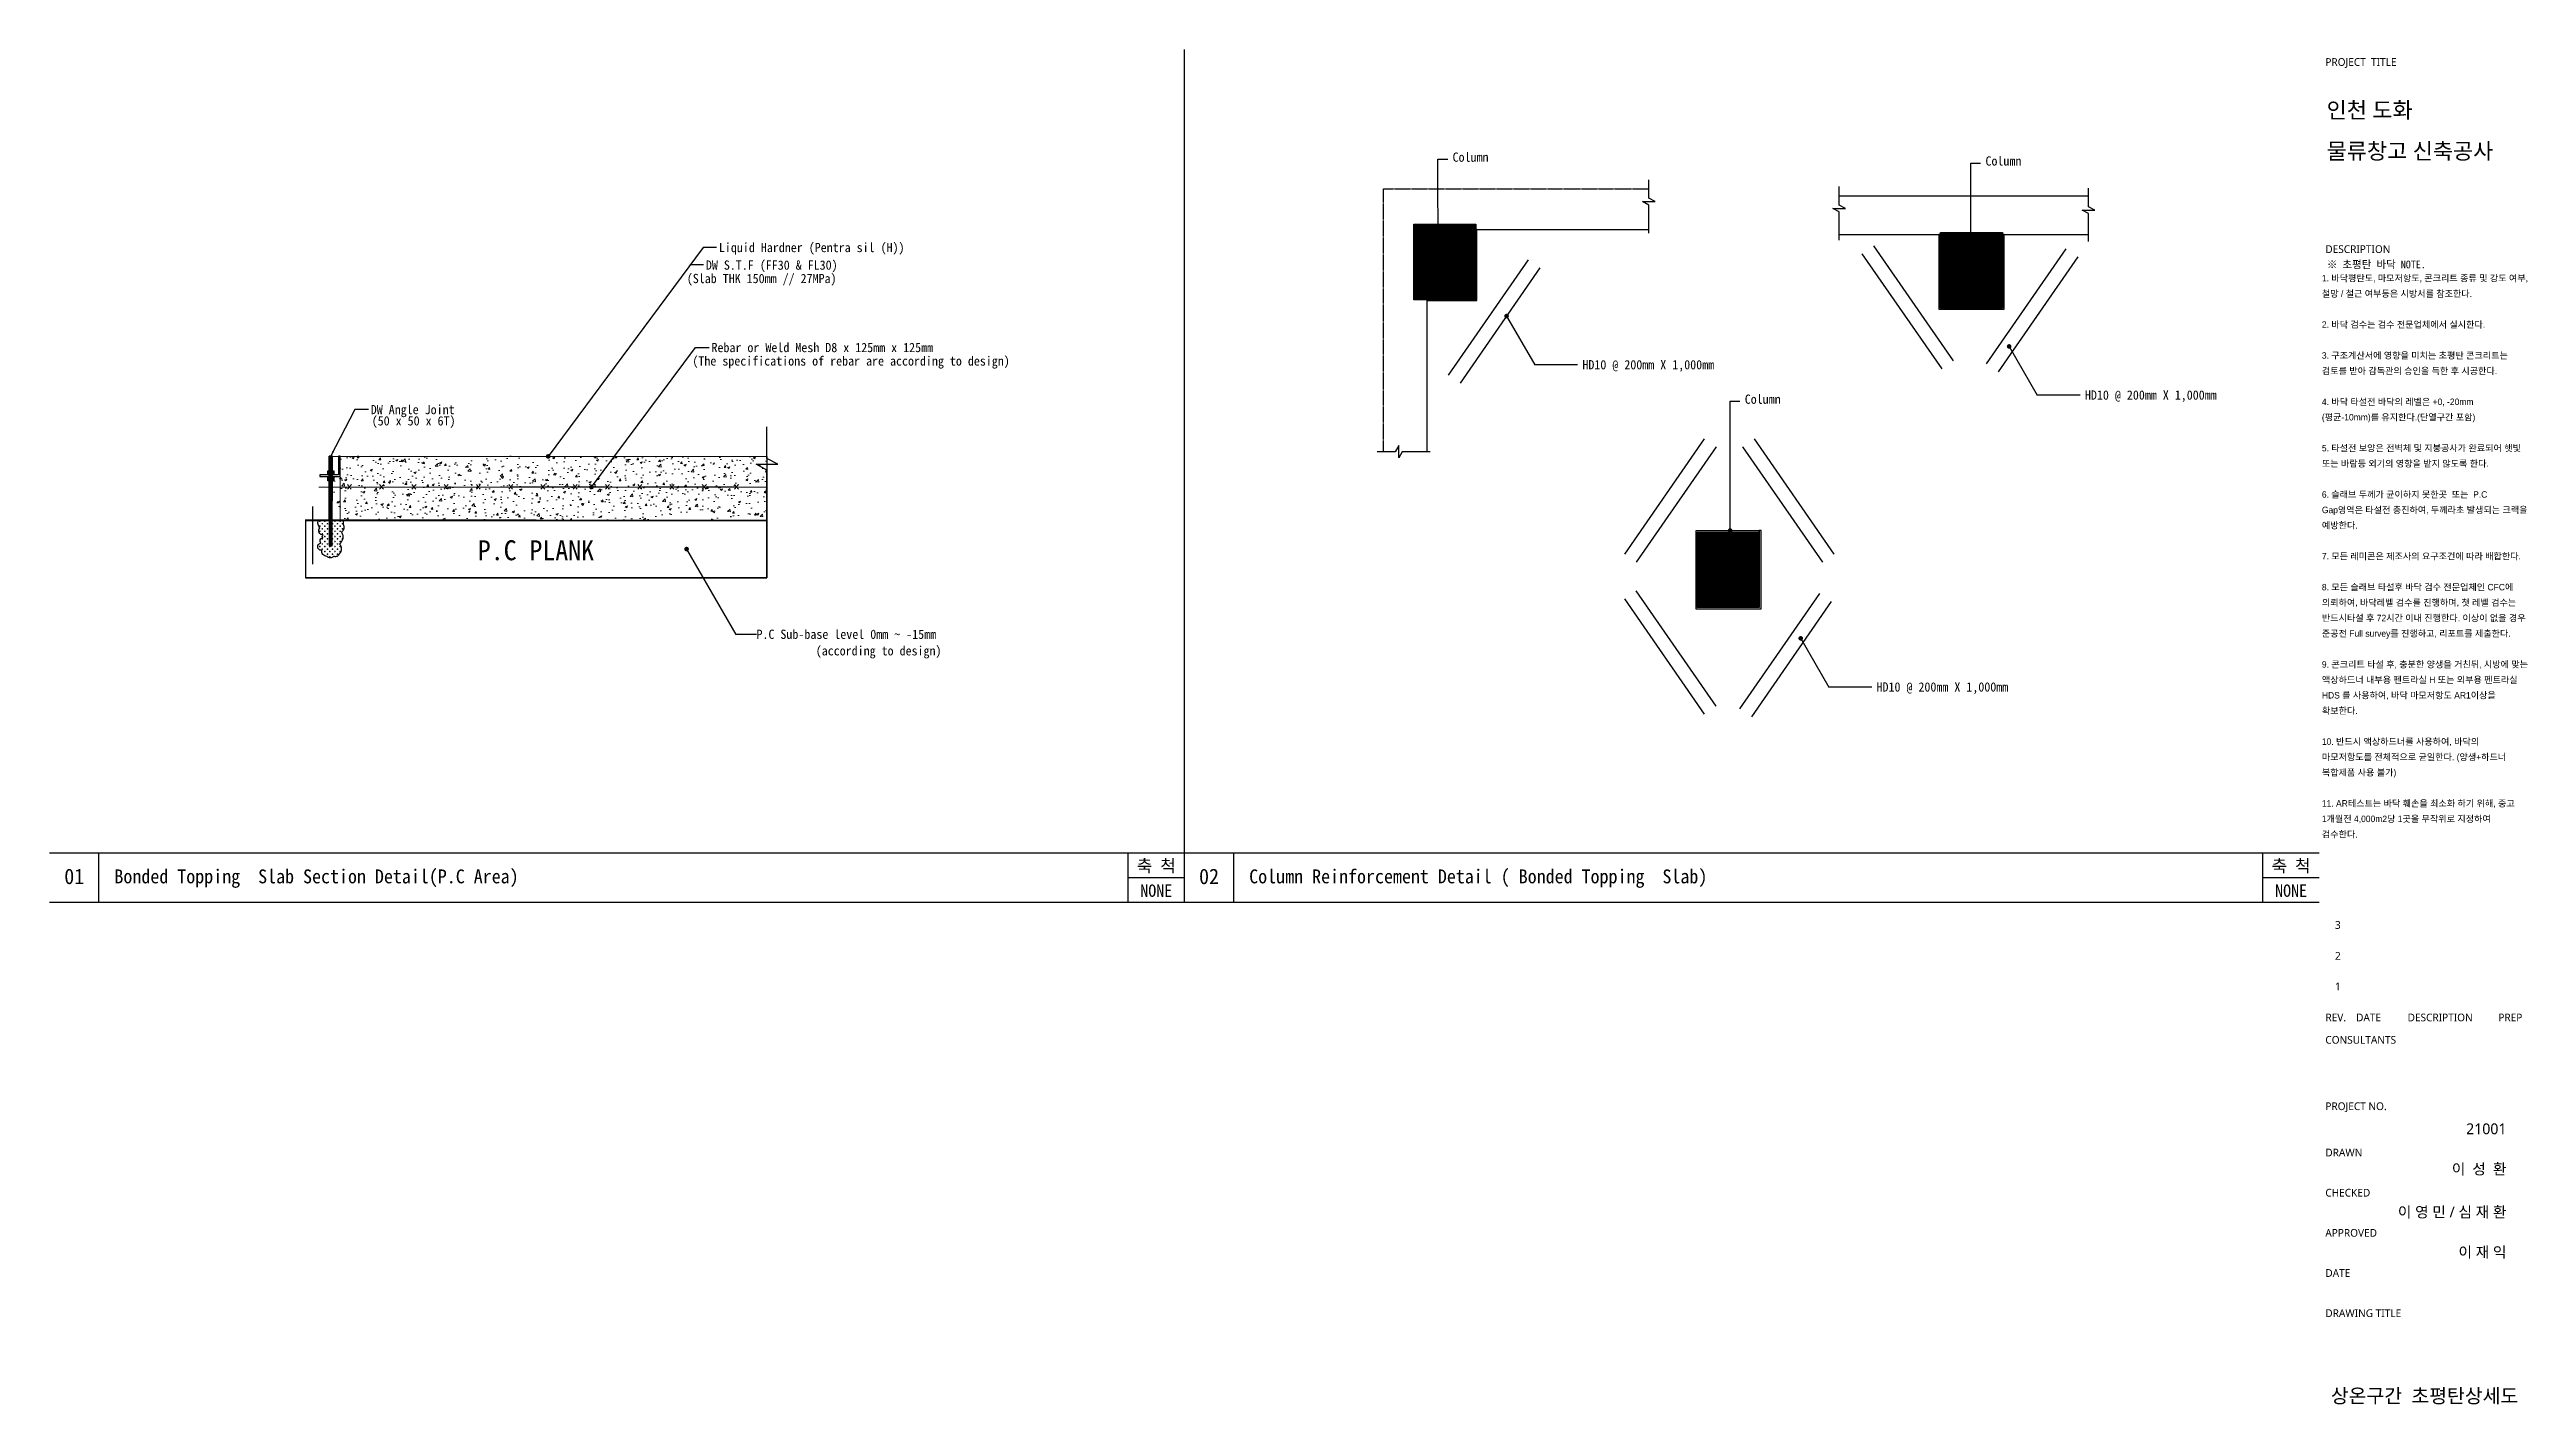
# Model space of a CAD drawing. Header units: millimetres. Extents: x 1364877 to 2662909, y 234189 to 1399913.
# Drawn here: x 1841976 to 2242909, y 884954 to 1104289 of the extents above; entities that cross this region are included whole.
import ezdxf
from ezdxf.enums import TextEntityAlignment as Align

# ---------------------------------------------------------------- set-up
doc = ezdxf.new("R2010")
doc.units = ezdxf.units.MM
doc.header["$LTSCALE"] = 5
doc.header["$MEASUREMENT"] = 0
for name, pattern in [('DASHED.5x.5', [1, 0.5, -0.5]), ('FORM$0$PHANTOM2', [31.750000000000004, 15.875, -3.175, 3.175, -3.175, 3.175, -3.175]), ('HID', [2, 1.1, -0.9])]:
    doc.linetypes.add(name, pattern=pattern)
for name, color, linetype, lineweight in [('A-BORD-TEXT', 3, 'CONTINUOUS', 25), ('A-CONC-LIN2', 7, 'CONTINUOUS', 25), ('A-CUTL', 7, 'CONTINUOUS', 25), ('A-MKXS-LEAD', 7, 'CONTINUOUS', 25), ('A-MKXS-TEXT1', 3, 'CONTINUOUS', 25), ('A-MKXX-NAME', 3, 'CONTINUOUS', 25), ('A-SECT-MESH', 8, 'HID', 18), ('A-XXXX-HATC', 8, 'CONTINUOUS', 18), ('A-XXXX-TABL', 7, 'CONTINUOUS', 25), ('A-XXXX-TXT2', 3, 'CONTINUOUS', 25), ('FC Ground Beam', 52, 'DASHED.5x.5', 0), ('FORM(미추홀)$0$A-BORD-TEXT', 3, 'CONTINUOUS', 25), ('문자 참고', 3, 'CONTINUOUS', 13)]:
    doc.layers.add(name, color=color, linetype=linetype, lineweight=lineweight)
doc.layers.add('CA-ANNO-TEXT', color=3, linetype='CONTINUOUS')
doc.layers.add('DW-ETC', color=7, linetype='CONTINUOUS')
doc.styles.add('FORM(미추홀)$0$맑은고딕', font='malgun.ttf')
doc.styles.add('돋움', font='')
doc.styles.add('돋움_14', font='', dxfattribs={"height": 2.5})
doc.styles.add('돋움체', font='')
doc.styles.add('맑은고딕', font='')
doc.styles.get('돋움').set_extended_font_data('DotumChe')
doc.styles.get('돋움_14').set_extended_font_data('Dotum')
doc.styles.get('돋움체').set_extended_font_data('DotumChe')
doc.styles.get('맑은고딕').set_extended_font_data('DotumChe')

msp = doc.modelspace()

# ---------------------------------------------------------------- texts
at = {"layer": 'A-BORD-TEXT', "style": '맑은고딕'}
msp.add_text('이 성 환', height=1750, dxfattribs=at).set_placement((2239668.958520378, 922200.3564676913), align=Align.RIGHT)
msp.add_text('상온구간 초평탄상세도', height=2300, dxfattribs=at).set_placement((2226413.708037558, 886351.7013118309), align=Align.MIDDLE_CENTER)
at = {"layer": 'A-MKXS-TEXT1', "style": '돋움체'}
for s, p in [('Bonded Topping  Slab Section Detail(P.C Area)', (1852476.226248718, 970439.8856155616)), ('Column Reinforcement Detail ( Bonded Topping  Slab)', (2036163.726264924, 970439.8856155616))]:
    msp.add_text(s, height=2250.000000000004, dxfattribs=at).set_placement(p, align=Align.MIDDLE_LEFT)
for s, p in [('축 척', (2021121.76683888, 971150.1743271914)), ('축 척', (2204809.266855084, 971150.1743271914)), ('NONE', (2021121.76683888, 967129.0067233113)), ('NONE', (2204809.266855084, 967129.0067233113))]:
    msp.add_text(s, height=2000, dxfattribs=at).set_placement(p, align=Align.CENTER)
at = {"layer": 'A-MKXX-NAME', "style": '맑은고딕'}
msp.add_text('※ 초평탄 바닥 NOTE.', height=1250, dxfattribs=at).set_placement((2210601.208368917, 1068873.950903414))
at = {"layer": 'A-XXXX-TXT2'}
for s, height, style, p in [('Column', 1499.999999996855, '돋움', (2069085.317344416, 1086121.280604871)), ('Column', 1499.999999996855, '돋움', (2155342.087713359, 1085504.783982141)), ('Liquid Hardner (Pentra sil (H))', 1499.999999996855, '돋움', (1950324.593085166, 1071491.473415495, 1.893316833769678e-09)), ('(Slab THK 150mm // 27MPa) ', 1499.999999996855, '돋움', (1945124.438191339, 1066473.812991077, 1.893316833769678e-09)), ('DW S.T.F (FF30 & FL30)', 1499.999999996855, '돋움', (1948217.197407471, 1068647.495174747, 1.893316833769678e-09)), ('(The specifications of rebar are according to design) ', 1499.999999996855, '돋움', (1946030.635005304, 1053129.090707263, 1.893316833769678e-09)), ('Rebar or Weld Mesh D8 x 125mm x 125mm', 1499.999999996855, '돋움', (1949123.394221435, 1055302.772890933, 1.893316833769678e-09)), ('HD10 @ 200mm X 1,000mm', 1499.999999996855, '돋움', (2090094.97501599, 1052519.504856954)), ('DW Angle Joint', 1499.999999996855, '돋움', (1893971.161122103, 1045256.926079804, 1.893316833769678e-09)), ('Column', 1499.999999996855, '돋움', (2116377.21229226, 1046940.004050126)), ('HD10 @ 200mm X 1,000mm', 1499.999999996855, '돋움', (2171442.313717457, 1047610.561837801)), ('(50 x 50 x 6T)', 1499.999999996855, '돋움', (1894124.497241518, 1043432.093298171, 1.893316833769678e-09)), ('P.C PLANK', 3233.885299032155, '맑은고딕', (1911302.268246965, 1021613.881438447, 1.893316833769678e-09)), ('P.C Sub-base level 0mm ~ -15mm', 1499.999999996855, '돋움', (1956406.641410996, 1008884.30211106, 1.893316833769678e-09)), ('(according to design)', 1499.999999996855, '돋움', (1965997.430154561, 1006212.318375535, 1.893316833769678e-09)), ('HD10 @ 200mm X 1,000mm', 1499.999999996855, '돋움', (2137704.145476201, 1000354.471714825))]:
    msp.add_text(s, height=height, dxfattribs=dict(at, style=style)).set_placement(p)
at = {"layer": 'CA-ANNO-TEXT', "style": '돋움체'}
for s, p in [('01', (1845976.226248718, 970439.8856155616)), ('02', (2029663.726264924, 970439.8856155616))]:
    msp.add_text(s, height=2500.000000000005, dxfattribs=at).set_placement(p, align=Align.MIDDLE_CENTER)
at = {"layer": 'FORM(미추홀)$0$A-BORD-TEXT', "style": 'FORM(미추홀)$0$맑은고딕'}
for s, height, p in [('PROJECT  TITLE', 1250, (2210348.855145881, 1101643.918825377)), ('인천 도화', 2600, (2210561.695280159, 1093193.375516746)), ('물류창고 신축공사', 2600, (2210561.695280159, 1086558.245633327)), ('DESCRIPTION', 1250, (2210351.208368922, 1071351.701311831)), ('REV.', 1250, (2210372.75240072, 946973.6549556893)), ('DATE', 1250, (2215334.768649796, 946973.6549556893)), ('DESCRIPTION', 1250, (2223670.460014278, 946973.6549556893)), ('PREP', 1250, (2238353.312809626, 946973.6549556893)), ('CONSULTANTS', 1250, (2210351.208368922, 943351.7013118309)), ('PROJECT NO.', 1250, (2210351.208368922, 932607.0352188018)), ('DRAWN', 1250, (2210351.208368922, 925107.0352188018)), ('CHECKED', 1250, (2210351.208368922, 918607.0352188018)), ('APPROVED', 1250, (2210351.208368922, 912107.0352188018)), ('DATE', 1250, (2210351.208368922, 905607.0352188018)), ('DRAWING TITLE', 1250, (2210351.208368922, 899107.0352188018))]:
    msp.add_text(s, height=height, dxfattribs=at).set_placement(p)
for s, p in [('3', (2212377.50879922, 962576.7374847257)), ('2', (2212377.50879922, 957576.7374847257)), ('1', (2212377.50879922, 952626.487250038))]:
    msp.add_text(s, height=1250, dxfattribs=at).set_placement(p, align=Align.MIDDLE)
for s, p in [('21001', (2239668.958839634, 928700.3564676908)), ('이 영 민 / 심 재 환', (2239668.958839634, 915237.360270292)), ('이 재 익', (2239668.958839634, 908737.360270292))]:
    msp.add_text(s, height=1750, dxfattribs=at).set_placement(p, align=Align.RIGHT)
at = {"layer": '문자 참고', "insert": (2209794.67383688, 1067795.686442474), "char_height": 1050, "width": 33375.1512144493, "attachment_point": 1, "line_spacing_factor": 1.428571428571428, "style": '돋움_14'}
msp.add_mtext('1. 바닥평탄도, 마모저항도, 콘크리트 종류 및 강도 여부, 철망 / 철근 여부등은 시방서를 참조한다.\\P\\P2. 바닥 검수는 검수 전문업체에서 실시한다.\\P\\P3. 구조계산서에 영향을 미치는 초평탄 콘크리트는 검토를 받아 감독관의 승인을 득한 후 시공한다.\\P\\P4. 바닥 타설전 바닥의 레벨은 +0, -20mm (평균-10mm)를 유지한다.(단열구간 포함)\\P\\P5. 타설전 보양은 전벽체 및 지붕공사가 완료되어 햇빛 또는 바람등 외기의 영향을 받지 않도록 한다.\\P\\P6. 슬래브 두께가 균이하지 못한곳  또는  P.C Gap영역은 타설전 충진하여, 두께라초 발생되는 크랙을 예방한다.\\P\\P7. 모든 레미콘은 제조사의 요구조건에 따라 배합한다.\\P\\P8. 모든 슬래브 타설후 바닥 검수 전문업체인 CFC에 의뢰하여, 바닥레벨 검수를 진행하며, 첫 레벨 검수는 반드시타설 후 72시간 이내 진행한다. 이상이 없을 경우 준공전 Full survey를 진행하고, 리포트를 제출한다.\\P\\P9. 콘크리트 타설 후, 충분한 양생을 거친뒤, 시방에 맞는 액상하드너 내부용 펜트라실 H 또는 외부용 펜트라실 HDS 를 사용하여, 바닥 마모저항도 AR1이상을 확보한다.\\P\\P10. 반드시 액상하드너를 사용하여, 바닥의 마모저항도를 전체적으로 균일한다. (양생+하드너 복합제품 사용 불가)\\P\\P11. AR테스트는 바닥 훼손을 최소화 하기 위해, 중고 1개월전 4,000m2당 1곳을 무작위로 지정하여 검수한다.', dxfattribs=at)

# ---------------------------------------------------------------- hatches: boundary and pattern name
at = {"layer": 'A-XXXX-HATC', "true_color": 0x939598}
h = msp.add_hatch(dxfattribs=at)
h.set_pattern_fill('ANSI31', color=252, scale=37.79700348224709)
h.set_pattern_definition([(44.99999999999999, (1461714.363510808, 1224968.013128294), (-84.85669296988037, 84.85669296988037), [])])
h.paths.add_polyline_path([(2064894.126492955, 1063794.889622783), (2062794.124939582, 1063794.889622783), (2062794.124939582, 1076028.306021153), (2072831.497224227, 1076028.306021153), (2072831.497224227, 1063794.889622783)])
h = msp.add_hatch(dxfattribs=at)
h.set_pattern_fill('ANSI31', color=252, scale=37.79700348224709)
h.set_pattern_definition([(44.99999999999999, (1549408.903768571, 1223532.532839899), (-84.85669296988037, 84.85669296988037), [])])
h.paths.add_polyline_path([(2150136.729945944, 1062440.556781051), (2148036.728392571, 1062440.556781051), (2148036.728392571, 1074673.973179398), (2158074.100677215, 1074673.973179398), (2158074.100677215, 1062440.556781051)])
at = {"layer": 'A-XXXX-HATC'}
h = msp.add_hatch(dxfattribs=at)
h.set_pattern_fill('ANSI31', color=256, scale=32.33885299032154)
h.set_pattern_definition([(44.99999999999999, (891241.3265980035, 1220563.114194548), (-72.60279562867262, 72.60279562867262), [])])
h.paths.add_polyline_path([(1887265.555339828, 1038469.661192871), (1887265.171141796, 1023961.45732294), (1887735.250401968, 1023961.45732294), (1887752.618850762, 1038469.661192871)])
h = msp.add_hatch(dxfattribs=at)
h.set_pattern_fill('AR-CONC', color=256, scale=19.40331179419293)
h.set_pattern_definition([(49.99999999999999, (891241.3265980035, 1220563.114194548), (3534.985936651299, -309.2710464256481), [369.6330896793752, -4065.963986473127]), (355, (891241.3265980035, 1220563.114194548), (-683.8390946028193, 3707.135538587863), [295.7064717435002, -3252.782524011154]), (100.4514446999999, (891535.9078134838, 1220537.341677752), (2851.146832721668, 3397.864341050446), [314.1397886971262, -3455.540543477873]), (46.1842, (891241.3265980035, 1221548.802433693), (5259.831151300771, -815.7603974324111), [554.4496345190573, -6098.945979709612]), (96.63555760999992, (891679.6454711007, 1221480.82293081), (4606.426434231687, 4800.886241598417), [471.2098759146099, -5183.315496459825]), (351.1841511700001, (891241.3265980035, 1221548.802433693), (4606.426434493128, 4800.886241361913), [443.5590686641929, -4879.151582127928]), (21, (891734.1707175756, 1221302.380373907), (2941.82130628174, -1984.283526118993), [369.6330896793752, -4065.963986473128]), (326.0000000000001, (891734.1707175756, 1221302.380373907), (1199.164025542946, 3573.856535409604), [295.7064717435001, -3252.771189178502]), (71.45144499999999, (891979.3224929813, 1221137.023412401), (4140.985325265136, 1589.573027736826), [314.1397886971273, -3455.534586661162]), (37.49999999999998, (891241.3265980035, 1220563.114194548), (59.9291318797908, 1640.647783025893), [0, -3213.343659612703, 0, -3302.055601135753, 0, -3265.092292167815]), (7.499999999999998, (891241.3265980035, 1220563.114194548), (1296.522745670206, 1943.834928917445), [0, -1882.664536766951, 0, -3139.417041676827, 0, -1244.431401920563]), (327.5, (890142.2842113636, 1220563.114194548), (2630.906594382994, -111.1566058789525), [0, -1232.110298931251, 0, -3844.184132665504, 0, -5100.936637575379]), (317.5, (889649.4400917897, 1220563.114194548), (2874.196692251468, 493.3581333520114), [0, -1601.743388610626, 0, -2552.932539385552, 0, -3622.404278857877])])
h.paths.add_polyline_path([(1887265.387702612, 1028074.540649325), (1887265.555339828, 1038469.661192871), (1958104.402579565, 1038393.723769048), (1958104.402579565, 1028074.642382882)])
h = msp.add_hatch(color=256, dxfattribs=at)
h.dxf.hatch_style = 1
h.paths.add_polyline_path([(1887006.462012397, 1034477.901427335), (1887006.462012397, 1035150.146525673), (1888008.506602856, 1035150.146525673), (1888008.506602856, 1034477.901427335)])
h.paths.add_polyline_path([(1887006.462012397, 1035442.38463221), (1887006.462012397, 1036114.629730548), (1888008.506602856, 1036114.629730548), (1888008.506602856, 1035442.38463221)])
at = {"layer": 'A-XXXX-HATC', "true_color": 0xc7c8ca}
h = msp.add_hatch(dxfattribs=at)
h.set_pattern_fill('CROSS', color=9, scale=64.67770598064308)
h.set_pattern_definition([(0, (727021.2783414694, 1220563.114194548), (410.7034329770836, 410.7034329770835), [205.3517164885418, -616.0551494656254]), (90, (727123.9541997137, 1220460.438336304), (-410.7034329770836, 410.7034329770835), [205.3517164885418, -616.0551494656253])])
edge = h.paths.add_edge_path()
edge.add_line((1889481.66916471, 1028074.543832165), (1889481.66916471, 1027451.642594413))
edge.add_arc((1888612.825911447, 1026939.777783002), 1008.411713489152, -50.65520475658559, 30.50377073245022, ccw=False)
edge.add_arc((1887906.033333805, 1025401.216053218), 1545.20512183085, -48.69428943633039, 29.407014295677698, ccw=False)
edge.add_arc((1888065.883960528, 1023487.648856623), 1143.023452375816, -45.30975797009211, 41.19428151866498, ccw=False)
edge.add_arc((1888242.507846745, 1022832.015883947), 646.5762037537813, 245.19957228204072, 345.9503611125955, ccw=False)
edge.add_arc((1887427.697343581, 1022707.6825797), 713.7990307605854, 220.3983799548537, 319.6016200451463, ccw=False)
edge.add_arc((1886867.798705301, 1023087.26847287), 842.3556064344995, 169.9005265221081, 271.10878817012707, ccw=False)
edge.add_arc((1885947.114021227, 1023793.566518287), 566.0099432677076, 94.67883500395948, 279.29099229905637, ccw=False)
edge.add_arc((1886296.412268498, 1024731.210089862), 543.9778360443762, 90.44653663725347, 223.3651359590541, ccw=False)
edge.add_arc((1886329.866918995, 1025492.469663901), 220.5433734276151, 99.84100935775638, 260.15899064224357, ccw=False)
edge.add_arc((1886254.755266636, 1026409.352868842), 700.584876711828, 137.7100568450201, 273.0615667544278, ccw=False)
edge.add_arc((1886531.419700088, 1027683.859923792), 1129.983560897742, 166.1069406391549, 225.2930733416773, ccw=False)
edge.add_line((1885434.493158568, 1027955.180786252), (1885434.493158568, 1028057.794367572))
edge.add_line((1885434.493158568, 1028057.794367572), (1889481.66916471, 1028074.543832165))
at = {"layer": 'A-XXXX-HATC', "true_color": 0x939598}
h = msp.add_hatch(dxfattribs=at)
h.set_pattern_fill('ANSI31', color=252, scale=37.79700348224709)
h.set_pattern_definition([(44.99999999999999, (1510059.742738741, 1175054.904453062), (-84.85669296988037, 84.85669296988037), [])])
h.paths.add_polyline_path([(2110787.568916113, 1013962.928394238), (2108687.567362742, 1013962.928394238), (2108687.567362742, 1026196.344792583), (2118724.939647385, 1026196.344792583), (2118724.939647385, 1013962.928394238)])

# ---------------------------------------------------------------- linework, layer by layer
at = {"layer": 'A-CONC-LIN2'}
for p, q in [((1883423.693047318, 1028074.642382882, 1.893316833769678e-09), (1958104.402579565, 1028074.642382882, 1.893316833769678e-09)), ((1884534.205152293, 1030294.747802531, 1.893316833769678e-09), (1884534.205152293, 1020962.253046346, 1.893316833769678e-09)), ((1958104.402579565, 1018742.147626697, 1.893316833769678e-09), (1883423.693047318, 1018742.147626697, 1.893316833769678e-09))]:
    msp.add_line(p, q, dxfattribs=at)
for points in [[(2131676.187854121, 1080594.683560818), (2172031.620855982, 1080594.683560818)], [(2131676.187854121, 1074349.628210834), (2148036.728392571, 1074349.628210834)], [(2148305.580081447, 1052586.094810161), (2135386.908411222, 1071224.999613872)], [(2150169.470561825, 1053877.961977163), (2137250.798891599, 1072516.866780899)], [(2147788.343455767, 1074349.628210834), (2147788.343455767, 1062245.817624436), (2158359.322482487, 1062245.817624436), (2158359.322482487, 1074349.628210834), (2158074.100677215, 1074349.628210834), (2158074.100677215, 1062440.556781051), (2148036.728392571, 1062440.556781051), (2148036.728392571, 1074349.628210834), (2147788.343455767, 1074349.628210834)], [(2155507.883049272, 1053390.326157339), (2168426.55471951, 1072029.230961051)], [(2170290.445199875, 1070737.363794048), (2157371.77352965, 1052098.458990314)], [(2158074.100677215, 1074349.628210834), (2172031.620855982, 1074349.628210834)], [(2096945.645976688, 1022618.795304183), (2109864.317646914, 1041257.700107917)], [(2111728.208127292, 1039965.83294089), (2098809.536457054, 1021326.928137156)], [(2128987.656803798, 1021328.680618451), (2116068.985133573, 1039967.585422185)], [(2130851.547284177, 1022620.547785476), (2117932.87561395, 1041259.452589211)], [(2108439.182425938, 1026381.873572382), (2108439.182425938, 1013768.189237623), (2119010.161452668, 1013768.189237623), (2119010.161452668, 1026446.269395576), (2118724.939647385, 1026446.269395576), (2118724.939647385, 1013962.928394238), (2108687.567362742, 1013962.928394238), (2108687.567362742, 1026196.344792583), (2118724.939647385, 1026196.344792583), (2118724.939647385, 1026446.269395576), (2108439.182425938, 1026381.873572382)], [(2109879.718397031, 996714.0653987392), (2096961.046726804, 1015352.970202451)], [(2111743.608877408, 998005.9325657659), (2098824.937207172, 1016644.837369476)], [(2115598.370525263, 997576.7996027418), (2128517.0421955, 1016215.704406452)], [(2130380.932675866, 1014923.837239427), (2117462.261005641, 996284.9324357151)]]:
    msp.add_lwpolyline(points, dxfattribs=at)
for points, elevation in [([(1888725.885686792, 1038471.23525576), (1888725.885686792, 1035442.38463221), (1885747.693737295, 1035442.38463221), (1885747.693737295, 1035150.146525673), (1889018.12379335, 1035150.146525673), (1889018.12379335, 1038471.23525576)], -3.786633667539356e-09), ([(1887265.387702612, 1028074.540649325), (1887265.555339828, 1038469.661192871), (1958104.402579565, 1038393.723769048), (1958104.402579565, 1028074.642382882)], 1.893316833769678e-09), ([(1883423.694741842, 1028138.631711855), (1883423.694741842, 1018742.147626697), (1958104.402579565, 1018742.147626697), (1958104.402579565, 1028074.642382882)], -3.786633667539356e-09)]:
    msp.add_lwpolyline(points, close=True, dxfattribs=dict(at, elevation=elevation))
at = {"layer": 'A-CUTL'}
for points in [[(2100839.076804573, 1074567.035615223), (2100839.076804573, 1079117.378796125), (2099819.087022057, 1079669.631085327), (2101859.066587087, 1079669.631085327), (2100839.076804573, 1080213.47223258), (2100839.076804573, 1083215.853093926)], [(2131676.187854121, 1073447.056512799), (2131676.187854121, 1077997.3996937), (2130656.198071617, 1078549.651982903), (2132696.177636635, 1078549.651982903), (2131676.187854121, 1079093.493130133), (2131676.187854121, 1082095.873991501)], [(2172031.620855982, 1073199.805409986), (2172031.620855982, 1077750.148590888), (2171011.631073467, 1078302.40088009), (2173051.610638498, 1078302.40088009), (2172031.620855982, 1078846.242027344), (2172031.620855982, 1081848.622888689)], [(2065461.081545189, 1039189.04035584), (2060902.327222328, 1039189.04035584), (2060358.486075086, 1038169.050573325), (2060358.486075086, 1040209.030138355), (2059806.233785884, 1039189.04035584), (2056891.522692112, 1039189.04035584)]]:
    msp.add_lwpolyline(points, dxfattribs=at)
at = {"layer": 'A-CUTL', "elevation": 1.893316833769678e-09}
msp.add_lwpolyline([(1958104.402579565, 1018742.147626697), (1958104.402579565, 1036205.08732719), (1956359.010268563, 1037150.093753557), (1959849.794890564, 1037150.093753557), (1958104.402579565, 1038080.707150959), (1958104.402579565, 1043218.339468379)], dxfattribs=at)
at = {"layer": 'A-MKXS-LEAD'}
for p, q in [((2066716.375104178, 1086533.719382584), (2068297.939350195, 1086533.719382584)), ((2066724.116374192, 1070659.794170627), (2066716.375104178, 1086533.719382584)), ((2152973.145473121, 1085917.222759854), (2154554.709719138, 1085917.222759854)), ((2152980.886743135, 1070043.297547897), (2152973.145473121, 1085917.222759854)), ((1949957.334934096, 1072254.901294086, 1.893316833769678e-09), (1947750.983957297, 1072254.901294165, 1.893316833769678e-09)), ((1947849.939256401, 1069410.923053337, 1.893316833769678e-09), (1945643.588279602, 1069410.923053416, 1.893316833769678e-09)), ((2077823.042040824, 1061138.060432069), (2082377.802036163, 1053236.737223014)), ((2159170.380742291, 1056229.117412916), (2163725.14073763, 1048327.794203862)), ((2089325.931825348, 1053236.737223014), (2082377.802036163, 1053236.737223014)), ((2114008.270052022, 1047352.442827838), (2115589.83429804, 1047352.442827838)), ((2114008.270052022, 1026416.739841769), (2114008.270052022, 1047352.442827838)), ((2170673.270526815, 1048327.794203862), (2163725.14073763, 1048327.794203862)), ((1893603.902971033, 1046020.353958394, 1.893316833769678e-09), (1891397.551994234, 1046020.353958474, 1.893316833769678e-09)), ((1945093.445083066, 1023420.321473919, 1.893316833769678e-09), (1953052.614097626, 1009613.234618672, 1.893316833769678e-09)), ((1956387.540601029, 1009613.234618672, 1.893316833769678e-09), (1953052.614097626, 1009613.234618672, 1.893316833769678e-09)), ((2125432.212501035, 1008973.02728994), (2129986.972496375, 1001071.704080885)), ((2136935.102285559, 1001071.704080885), (2129986.972496375, 1001071.704080885))]:
    msp.add_line(p, q, dxfattribs=at)
for points, elevation in [([(1947750.983957297, 1072254.901294165), (1922684.978959706, 1038427.759315008)], 1.893316833769678e-09), ([(1929695.703083906, 1033457.91205602), (1946549.785093566, 1056066.200769602), (1948756.136070365, 1056066.200769523)], -3.786633667539356e-09), ([(1891397.551994234, 1046020.353958474), (1887469.946375333, 1038425.779572803)], 1.893316833769678e-09)]:
    msp.add_lwpolyline(points, dxfattribs=dict(at, elevation=elevation))
at = {"layer": 'A-MKXS-LEAD', "const_width": 375.0000037500931}
for points in [[(2066536.616372317, 1070659.794170627, 1), (2066911.616376067, 1070659.794170627, 1)], [(2152793.38674126, 1070043.297547896, 1), (2153168.38674501, 1070043.297547896, 1)], [(2077635.542038949, 1061138.060432069, 1), (2078010.542042699, 1061138.060432069, 1)], [(2158982.880740416, 1056229.117412917, 1), (2159357.880744166, 1056229.117412917, 1)], [(2113820.770050148, 1026416.739841769, 1), (2114195.770053897, 1026416.739841769, 1)], [(2125244.71249916, 1008973.02728994, 1), (2125619.71250291, 1008973.02728994, 1)]]:
    msp.add_lwpolyline(points, format="xyb", close=True, dxfattribs=at)
for points, elevation in [([(1922497.478957831, 1038427.759315008, 1), (1922872.47896158, 1038427.759315008, 1)], 1.893316833769678e-09), ([(1929508.203082032, 1033457.912056019, 1), (1929883.203085781, 1033457.912056019, 1)], -3.786633667539356e-09), ([(1944905.94508111, 1023420.321474059, 1), (1945280.94508486, 1023420.321474059, 1)], 1.893316833769678e-09)]:
    msp.add_lwpolyline(points, format="xyb", close=True, dxfattribs=dict(at, elevation=elevation))
at = {"layer": 'A-MKXS-LEAD'}
msp.add_solid([(1888039.048312342, 1039186.278793939, 1.893316833769678e-09), (1887761.637649014, 1039329.744328854, 1.893316833769678e-09), (1887469.946375333, 1038425.779572803, 1.893316833769678e-09)], dxfattribs=at)
at = {"layer": 'A-SECT-MESH', "linetype": 'Continuous'}
for p, q in [((1890190.327497583, 1033854.202143737, 1.893316833769678e-09), (1890814.201953, 1033117.372233366, 1.893316833769678e-09)), ((1890856.741602641, 1033854.202143737, 1.893316833769678e-09), (1890190.327497583, 1033117.372233366, 1.893316833769678e-09)), ((1895465.838181406, 1033457.91205602, -3.786633667539356e-09), (1890777.389814529, 1033457.91205602, -3.786633667539356e-09)), ((1895411.719095556, 1033854.202143737, 1.893316833769678e-09), (1896035.593550994, 1033117.372233366, 1.893316833769678e-09)), ((1896078.133200614, 1033854.202143737, 1.893316833769678e-09), (1895411.719095556, 1033117.372233366, 1.893316833769678e-09)), ((1900687.229779379, 1033457.91205602, -3.786633667539356e-09), (1895998.781412522, 1033457.91205602, -3.786633667539356e-09)), ((1900633.11069353, 1033854.202143737, 1.893316833769678e-09), (1901256.985148967, 1033117.372233366, 1.893316833769678e-09)), ((1901299.524798589, 1033854.202143737, 1.893316833769678e-09), (1900633.11069353, 1033117.372233366, 1.893316833769678e-09)), ((1905908.621377373, 1033457.91205602, -3.786633667539356e-09), (1901220.173010496, 1033457.91205602, -3.786633667539356e-09)), ((1905854.502291504, 1033854.202143737, 1.893316833769678e-09), (1906478.376746941, 1033117.372233366, 1.893316833769678e-09)), ((1906520.916396562, 1033854.202143737, 1.893316833769678e-09), (1905854.502291504, 1033117.372233366, 1.893316833769678e-09)), ((1911130.012975347, 1033457.91205602, -3.786633667539356e-09), (1906441.56460847, 1033457.91205602, -3.786633667539356e-09)), ((1911075.893889497, 1033854.202143737, 1.893316833769678e-09), (1911699.768344915, 1033117.372233366, 1.893316833769678e-09)), ((1911742.307994556, 1033854.202143737, 1.893316833769678e-09), (1911075.893889497, 1033117.372233366, 1.893316833769678e-09)), ((1916351.404573321, 1033457.91205602, -3.786633667539356e-09), (1911662.956206444, 1033457.91205602, -3.786633667539356e-09)), ((1916297.28548747, 1033854.202143737, 1.893316833769678e-09), (1916921.159942908, 1033117.372233366, 1.893316833769678e-09)), ((1916963.69959253, 1033854.202143737, 1.893316833769678e-09), (1916297.28548747, 1033117.372233366, 1.893316833769678e-09)), ((1921572.796171295, 1033457.91205602, -3.786633667539356e-09), (1916884.347804436, 1033457.91205602, -3.786633667539356e-09)), ((1921518.677085445, 1033854.202143737, 1.893316833769678e-09), (1922142.551540881, 1033117.372233366, 1.893316833769678e-09)), ((1922185.091190503, 1033854.202143737, 1.893316833769678e-09), (1921518.677085445, 1033117.372233366, 1.893316833769678e-09)), ((1926794.187769288, 1033457.91205602, -3.786633667539356e-09), (1922105.739402412, 1033457.91205602, -3.786633667539356e-09)), ((1926740.068683419, 1033854.202143737, 1.893316833769678e-09), (1927363.943138856, 1033117.372233366, 1.893316833769678e-09)), ((1927406.482788476, 1033854.202143737, 1.893316833769678e-09), (1926740.068683419, 1033117.372233366, 1.893316833769678e-09)), ((1932015.579367261, 1033457.91205602, -3.786633667539356e-09), (1927327.131000385, 1033457.91205602, -3.786633667539356e-09)), ((1931961.460281412, 1033854.202143737, 1.893316833769678e-09), (1932585.33473683, 1033117.372233366, 1.893316833769678e-09)), ((1932627.87438647, 1033854.202143737, 1.893316833769678e-09), (1931961.460281412, 1033117.372233366, 1.893316833769678e-09)), ((1937236.970965235, 1033457.91205602, -3.786633667539356e-09), (1932548.522598359, 1033457.91205602, -3.786633667539356e-09)), ((1937182.851879386, 1033854.202143737, 1.893316833769678e-09), (1937806.726334823, 1033117.372233366, 1.893316833769678e-09)), ((1937849.265984444, 1033854.202143737, 1.893316833769678e-09), (1937182.851879386, 1033117.372233366, 1.893316833769678e-09)), ((1942458.362563209, 1033457.91205602, -3.786633667539356e-09), (1937769.914196352, 1033457.91205602, -3.786633667539356e-09)), ((1942404.243477359, 1033854.202143737, 1.893316833769678e-09), (1943028.117932796, 1033117.372233366, 1.893316833769678e-09)), ((1943070.657582418, 1033854.202143737, 1.893316833769678e-09), (1942404.243477359, 1033117.372233366, 1.893316833769678e-09)), ((1947679.754161202, 1033457.91205602, -3.786633667539356e-09), (1942991.305794326, 1033457.91205602, -3.786633667539356e-09)), ((1947625.635075334, 1033854.202143737, 1.893316833769678e-09), (1948249.509530771, 1033117.372233366, 1.893316833769678e-09)), ((1948292.049180392, 1033854.202143737, 1.893316833769678e-09), (1947625.635075334, 1033117.372233366, 1.893316833769678e-09)), ((1952901.145759176, 1033457.91205602, -3.786633667539356e-09), (1948212.697392299, 1033457.91205602, -3.786633667539356e-09)), ((1952847.026673326, 1033854.202143737, 1.893316833769678e-09), (1953470.901128744, 1033117.372233366, 1.893316833769678e-09)), ((1953513.440778385, 1033854.202143737, 1.893316833769678e-09), (1952847.026673326, 1033117.372233366, 1.893316833769678e-09)), ((1958122.537357151, 1033457.91205602, -3.786633667539356e-09), (1953434.088990274, 1033457.91205602, -3.786633667539356e-09))]:
    msp.add_line(p, q, dxfattribs=at)
at = {"layer": 'A-SECT-MESH', "linetype": 'Continuous', "elevation": -3.786633667539356e-09}
for points in [[(1890293.142383599, 1033457.91205602), (1885555.998216555, 1033457.91205602)], [(1895514.533981591, 1033457.91205602), (1890777.389814529, 1033457.91205602)], [(1900735.925579566, 1033457.91205602), (1895998.781412522, 1033457.91205602)], [(1905957.31717754, 1033457.91205602), (1901220.173010496, 1033457.91205602)], [(1911178.708775513, 1033457.91205602), (1906441.56460847, 1033457.91205602)], [(1916400.100373507, 1033457.91205602), (1911662.956206444, 1033457.91205602)], [(1937285.666765421, 1033457.91205602), (1932548.522598359, 1033457.91205602)]]:
    msp.add_lwpolyline(points, dxfattribs=at)
at = {"layer": 'A-XXXX-TABL'}
for p, q in [((2016506.935917111, 974239.2013120172), (2016506.935917111, 966239.2013120172)), ((2200194.435933315, 974239.2013120172), (2200194.435933315, 966239.2013120172)), ((2016506.935917111, 970239.2013120172), (2025663.708496125, 970239.2013120172)), ((2200194.435933315, 970239.2013120172), (2209351.208512329, 970239.2013120172))]:
    msp.add_line(p, q, dxfattribs=at)
for points in [[(2025663.708352717, 966239.2013120172), (2025663.708352717, 1104289.201311831)], [(1841976.208336511, 974239.2013120172), (2209351.208368921, 974239.2013120172)], [(1849976.208336511, 966239.2013120172), (1849976.208336511, 974239.2013120172)], [(2033663.708352717, 966239.2013120172), (2033663.708352717, 974239.2013120172)], [(1841976.208336512, 966239.2013120172), (2209351.208368922, 966239.2013120172)]]:
    msp.add_lwpolyline(points, dxfattribs=at)
at = {"layer": 'DW-ETC'}
msp.add_line((1958104.402579565, 1028074.642382882, 1.893316833769678e-09), (1958104.402579565, 1018742.147626697, 1.893316833769678e-09), dxfattribs=at)
at = {"layer": 'DW-ETC', "linetype": 'FORM$0$PHANTOM2'}
msp.add_lwpolyline([(2057920.330957514, 1039189.04035584), (2057920.330957514, 1081714.662663264), (2100839.076804573, 1081714.662663264)], dxfattribs=at)
at = {"layer": 'DW-ETC'}
for points in [[(2064894.126492955, 1063794.889622783), (2062794.124939582, 1063794.889622783), (2062794.124939582, 1076028.306021153), (2072831.497224227, 1076028.306021153), (2072831.497224227, 1063794.889622783)], [(2064894.126492955, 1063794.889622783), (2064894.126492955, 1063643.701608853), (2072982.685238156, 1063643.701608853), (2072982.685238156, 1075133.990667457), (2072831.497224227, 1075133.990667457), (2072831.497224227, 1063794.889622783)], [(2150136.729945944, 1062440.556781051), (2148036.728392571, 1062440.556781051), (2148036.728392571, 1074673.973179398), (2158074.100677215, 1074673.973179398), (2158074.100677215, 1062440.556781051)], [(2110787.568916113, 1013962.928394238), (2108687.567362742, 1013962.928394238), (2108687.567362742, 1026196.344792583), (2118724.939647385, 1026196.344792583), (2118724.939647385, 1013962.928394238)]]:
    msp.add_lwpolyline(points, close=True, dxfattribs=at)
for points in [[(2072831.497224227, 1075133.990667457), (2072831.497224227, 1063794.889622783), (2064894.126492955, 1063794.889622783), (2064894.126492955, 1039189.04035584)], [(2072831.497224227, 1075133.990667457), (2100839.076804573, 1075133.990667457)], [(2072982.685238156, 1063643.701608853), (2072982.685238156, 1075133.990667457)], [(2068448.317794831, 1051593.386573251), (2081366.989465067, 1070232.291376962)], [(2083230.879945434, 1068940.424209937), (2070312.208275208, 1050301.519406225)], [(2064894.126492955, 1063643.701608853), (2072982.685238156, 1063643.701608853)]]:
    msp.add_lwpolyline(points, dxfattribs=at)
for points, elevation in [([(1887265.555339828, 1038469.661192871), (1887265.171141796, 1023961.45732294), (1887735.250401968, 1023961.45732294), (1887752.618850762, 1038469.661192871)], -3.786633667539356e-09), ([(1887006.462012397, 1035442.38463221), (1887006.462012397, 1036114.629730548), (1888008.506602856, 1036114.629730548), (1888008.506602856, 1035442.38463221)], 1.893316833769678e-09), ([(1887006.462012397, 1034477.901427335), (1887006.462012397, 1035150.146525673), (1888008.506602856, 1035150.146525673), (1888008.506602856, 1034477.901427335)], -3.786633667539356e-09)]:
    msp.add_lwpolyline(points, close=True, dxfattribs=dict(at, elevation=elevation))
for points, elevation in [([(1888008.506602856, 1035442.38463221), (1887006.462012397, 1035442.38463221), (1887006.462012397, 1036114.629730548), (1888008.506602856, 1036114.629730548)], 1.893316833769678e-09), ([(1888008.506602856, 1034477.901427335), (1887006.462012397, 1034477.901427335), (1887006.462012397, 1035150.146525673), (1888008.506602856, 1035150.146525673)], -3.786633667539356e-09), ([(1887749.795778934, 1036114.629730548), (1888008.506602856, 1036114.629730548), (1888008.506602856, 1035442.38463221)], -3.786633667539356e-09), ([(1887749.795778934, 1035150.146525673), (1888008.506602856, 1035150.146525673), (1888008.506602856, 1034477.901427335)], -9.46658416884839e-09), ([(1921621.49197148, 1033457.91205602), (1916884.347804436, 1033457.91205602)], -3.786633667539356e-09), ([(1926842.883569454, 1033457.91205602), (1922105.739402412, 1033457.91205602)], -3.786633667539356e-09), ([(1932064.275167428, 1033457.91205602), (1927327.131000385, 1033457.91205602)], -3.786633667539356e-09), ([(1942507.058363395, 1033457.91205602), (1937769.914196352, 1033457.91205602)], -3.786633667539356e-09), ([(1947728.449961369, 1033457.91205602), (1942991.305794326, 1033457.91205602)], -3.786633667539356e-09), ([(1952949.841559342, 1033457.91205602), (1948212.697392299, 1033457.91205602)], -3.786633667539356e-09)]:
    msp.add_lwpolyline(points, dxfattribs=dict(at, elevation=elevation))
at = {"layer": 'DW-ETC', "const_width": 194.0331179419293, "elevation": -3.786633667539356e-09}
msp.add_lwpolyline([(1889018.12379335, 1035150.146525673), (1889012.111952474, 1028133.84333909)], dxfattribs=at)
at = {"layer": 'DW-ETC', "elevation": 1.893316833769678e-09}
msp.add_lwpolyline([(1889481.66916471, 1028074.543832165), (1889481.66916471, 1027451.642594413, -0.3697077488042947), (1889252.144503609, 1026159.927847682, -0.3546161007639724), (1888925.986986964, 1024240.460517396, -0.3964532231230411), (1888869.742221367, 1022675.051472205, -0.4703020369252722), (1887971.295730015, 1022245.07059263, -0.4620820259205755), (1886884.098957147, 1022245.07059263, -0.4727419381753447), (1886038.495574642, 1023234.981996864, -1.041080937583809), (1885900.94439413, 1024357.690282555, -0.6551209971588495), (1886292.172801355, 1025275.171405606, -0.8414667343489184), (1886292.172801355, 1025709.767922197, -0.6703994296328841), (1885736.498154647, 1026880.764297797, -0.2641466664205954), (1885434.493158568, 1027955.180786252), (1885434.493158568, 1028057.794367572)], format="xyb", close=True, dxfattribs=at)
at = {"layer": 'DW-ETC', "ltscale": 0.5}
msp.add_arc((1957892.827580967, 1026212.914019098, 1.893316833769678e-09), 1861.728363341017, 83.47455777602349, 90, dxfattribs=at)
at = {"layer": 'FC Ground Beam'}
msp.add_lwpolyline([(2064894.126492955, 1039189.04035584), (2064894.126492955, 1063794.889622783), (2072831.497224227, 1063794.889622783), (2072831.497224227, 1075133.990667457), (2100839.076804573, 1075133.990667457)], dxfattribs=at)

msp.set_redraw_order([(e.dxf.handle, doc.entitydb.next_handle()) for e in msp.query("TEXT MTEXT ATTDEF DIMENSION ARC_DIMENSION")])  # texts and dimensions are drawn at this point

doc.saveas('drawing.dxf')
